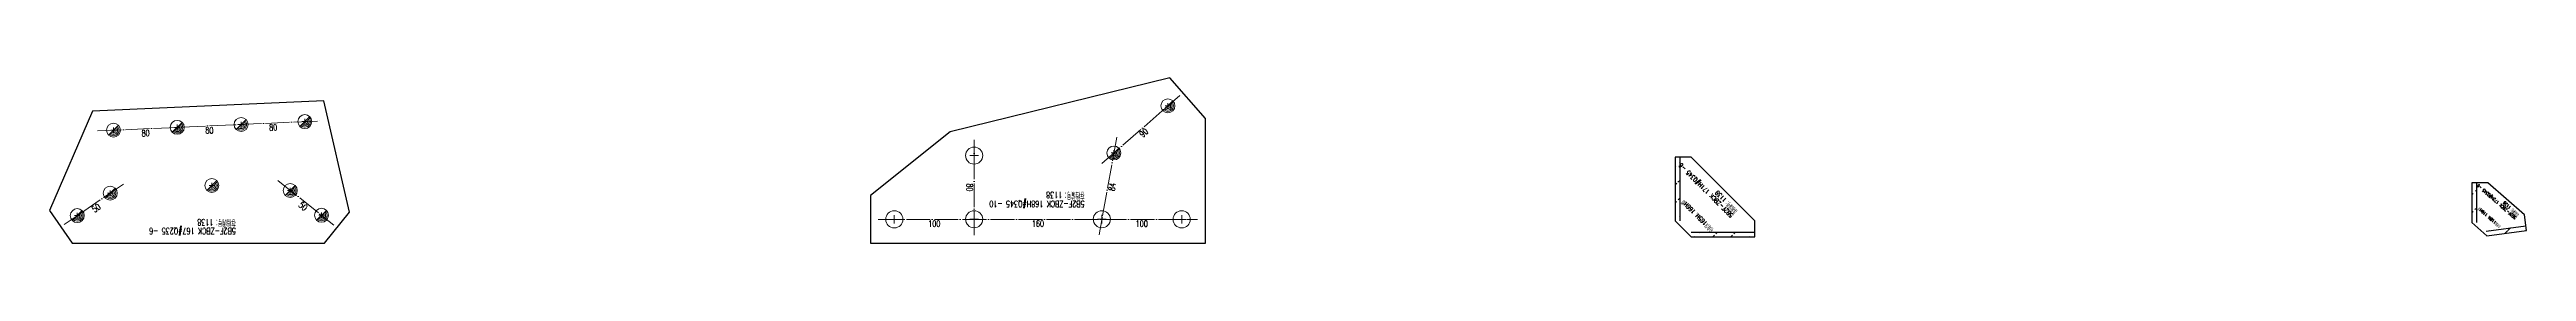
# Model space of a CAD drawing. Header units: millimetres. Extents: x -164 to 144402, y -33030 to 11430.
# Drawn here: x 14972 to 18075, y -15080 to -14872 of the extents above; entities that cross this region are included whole.
import ezdxf
from ezdxf.enums import TextEntityAlignment as Align

# ---------------------------------------------------------------- set-up
doc = ezdxf.new("R2010")
doc.units = ezdxf.units.MM
doc.header["$LTSCALE"] = 20
doc.linetypes.add('DASHDOT2X', pattern=[1.75, 1.5, -0.125, 0, -0.125])
for name, color, linetype, lineweight in [('1', 7, 'Continuous', 25), ('11', 3, 'Continuous', 13), ('12', 7, 'Continuous', 13), ('5', 1, 'Continuous', 13), ('7', 2, 'DASHDOT2X', 13)]:
    doc.layers.add(name, color=color, linetype=linetype, lineweight=lineweight)
doc.styles.get("Standard").update_dxf_attribs({"font": 'simplex', "width": 0.7, "bigfont": 'gbhzfs.shx'})

msp = doc.modelspace()

# ---------------------------------------------------------------- texts
at = {"layer": '11', "width": 0.7}
for s, rotation, p in [('80', 2.584492, (15091.919, -14937.226)), ('80', 2.584492, (15171.838, -14933.618)), ('80', 2.584492, (15251.757, -14930.011)), ('90', 41.17758, (16339.875, -14937.634)), ('80', 270, (16128.5, -15009.418)), ('84', 79.77709, (16298.986, -15008.039)), ('50', 34.315247, (15028.05, -15031.961)), ('50', 321.398566, (15291.968, -15029.997)), ('100', 0.081851, (16080.002, -15050.985)), ('160', 0.081851, (16210.002, -15050.914)), ('100', 0.081851, (16340.002, -15050.985))]:
    msp.add_text(s, height=8, rotation=rotation, dxfattribs=at).set_placement(p, align=Align.TOP_CENTER)
at = {"layer": '12', "width": 0.7}
for s, height, rotation, p in [('存档编号：1138 ', 8, 180, (16268.416, -15012.505)), ('5B2F-ZBCK 171H#Q345 -6 ', 5.6, 135, (17082.779, -15042.645)), ('5B2F-ZBCK 172H#Q345 -6 ', 3.84, 138.806844, (18063.181, -15045.895)), ('5B2F-ZBCK 168H#Q345 -10 ', 8, 180, (16268.416, -15023.705)), ('与角钢165H、166H焊', 5.6, 135, (17058.469, -15060.903)), ('存档编号：1138 ', 5.6, 135, (17088.322, -15037.101)), ('与角钢118H、119H焊', 3.84, 138.806844, (18044.1, -15057.157)), ('存档编号：1138 ', 3.84, 138.806844, (18066.722, -15041.85)), ('5B2F-ZBCK 167#Q235 -6 ', 8, 180, (15205.212, -15057.956)), ('存档编号：1138 ', 8, 180, (15205.212, -15046.756))]:
    msp.add_text(s, height=height, rotation=rotation, dxfattribs=at).set_placement(p, align=Align.BOTTOM_LEFT)

# ---------------------------------------------------------------- blocks, each defined once
blk = doc.blocks.new('M16')
for p, q in [((-0.71, -0.71), (0.71, 0.71)), ((-0.4, 0), (0.4, 0)), ((0, 0.4), (0, -0.4))]:
    blk.add_line(p, q)
blk.add_circle((0, 0), 1)
for radius in [0.8, 0.6, 0.4, 0.2]:
    blk.add_arc((0, 0), radius, 225, 45)
blk = doc.blocks.new('M20')
for p, q in [((-0.5, 0), (0.5, 0)), ((0, -0.5), (0, 0.5))]:
    blk.add_line(p, q)
blk.add_circle((0, 0), 1)

# ---------------------------------------------------------------- hatches: boundary and pattern name
at = {"layer": '12'}
h = msp.add_hatch(dxfattribs=at)
h.set_pattern_fill('ANSI31', color=256, scale=5, style=0)
edge = h.paths.add_edge_path()
edge.add_line((17014, -14971.557), (17014, -15051.557))
edge.add_line((17008, -14971.557), (17008, -15051.557))
h = msp.add_hatch(dxfattribs=at)
h.set_pattern_fill('ANSI31', color=256, scale=5, style=0)
edge = h.paths.add_edge_path()
edge.add_line((18012, -15003.557), (18012, -15053.557))
edge.add_line((18006, -15003.557), (18006, -15053.557))
h = msp.add_hatch(dxfattribs=at)
h.set_pattern_fill('ANSI31', color=256, scale=5, style=0)
edge = h.paths.add_edge_path()
edge.add_line((17028, -15071.557), (17108, -15071.557))
edge.add_line((17028, -15065.557), (17108, -15065.557))
h = msp.add_hatch(dxfattribs=at)
h.set_pattern_fill('ANSI31', color=256, scale=5, style=0)
edge = h.paths.add_edge_path()
edge.add_line((18024.181, -15064.218), (18073.74, -15057.593))
edge.add_line((18024.976, -15070.165), (18074.535, -15063.54))

# ---------------------------------------------------------------- linework, layer by layer
at = {"layer": '1'}
for p, q in [((16375.11, -14871.607), (16100, -14939.425)), ((16420, -14922.91), (16375.11, -14871.607)), ((15025.79, -14913.684), (14971.813, -15038.262)), ((15315.496, -14900.607), (15025.79, -14913.684)), ((15347.576, -15040.482), (15315.496, -14900.607)), ((16420, -15079.557), (16420, -14922.91)), ((16100, -14939.425), (16000, -15019.557)), ((17028, -14971.557), (17008, -14971.557)), ((17008, -14971.557), (17008, -15051.557)), ((17014, -14971.557), (17014, -15051.557)), ((17108, -15051.557), (17028, -14971.557)), ((18026, -15003.557), (18006, -15003.557)), ((18006, -15003.557), (18006, -15053.557)), ((18012, -15003.557), (18012, -15053.557)), ((18071.885, -15043.717), (18026, -15003.557)), ((14971.813, -15038.262), (15000, -15079.557)), ((15316.381, -15079.557), (15347.576, -15040.482)), ((16000, -15019.557), (16000, -15079.557)), ((18074.535, -15063.54), (18071.885, -15043.717)), ((17008, -15051.557), (17028, -15071.557)), ((17028, -15065.557), (17108, -15065.557)), ((17028, -15071.557), (17108, -15071.557)), ((17108, -15071.557), (17108, -15051.557)), ((18006, -15053.557), (18024.976, -15070.165)), ((18024.181, -15064.218), (18073.74, -15057.593)), ((18024.976, -15070.165), (18074.535, -15063.54)), ((15000, -15079.557), (15316.381, -15079.557)), ((16000, -15079.557), (16420, -15079.557))]:
    msp.add_line(p, q, dxfattribs=at)
at = {"layer": '7'}
for p, q in [((16289.966, -14979.299), (16387.809, -14893.711)), ((15031.913, -14938.433), (15311.628, -14925.807)), ((16130, -15069.414), (16130, -14949.422)), ((16308.569, -14946.448), (16286.45, -15069.097)), ((15064.372, -15005.354), (14990.036, -15056.091)), ((15257.736, -15000.749), (15328.071, -15056.9)), ((16010, -15049.557), (16410, -15049.557))]:
    msp.add_line(p, q, dxfattribs=at)

# ---------------------------------------------------------------- block references
at = {"layer": '5'}
for name, p, xscale, yscale, zscale in [('M16', (15211.73, -14930.316), 8.75, 8.75, 8.75), ('M16', (15291.648, -14926.709), 8.75, 8.75, 8.75), ('M16', (16372.756, -14906.879), 8.75, 8.75, 8.75), ('M16', (15051.892, -14937.531), 8.75, 8.75, 8.75), ('M16', (15131.811, -14933.924), 8.75, 8.75, 8.75), ('M20', (16130, -14969.422), 10.75, 10.75, 10.75), ('M16', (16305.019, -14966.131), 8.75, 8.75, 8.75), ('M16', (15047.853, -15016.629), 8.75, 8.75, 8.75), ('M16', (15175.152, -15007.044), 8.75, 8.75, 8.75), ('M16', (15273.366, -15013.227), 8.75, 8.75, 8.75), ('M16', (15006.555, -15044.816), 8.75, 8.75, 8.75), ('M16', (15312.441, -15044.422), 8.75, 8.75, 8.75), ('M20', (16030, -15049.557), 10.75, 10.75, 10.75), ('M20', (16130, -15049.414), 10.75, 10.75, 10.75), ('M20', (16290, -15049.414), 10.75, 10.75, 10.75), ('M20', (16390, -15049.557), 10.75, 10.75, 10.75)]:
    msp.add_blockref(name, p, dxfattribs=dict(at, xscale=xscale, yscale=yscale, zscale=zscale))

msp.set_redraw_order([(e.dxf.handle, doc.entitydb.next_handle()) for e in msp.query("TEXT MTEXT ATTDEF DIMENSION ARC_DIMENSION")])  # texts and dimensions are drawn at this point

doc.saveas('drawing.dxf')
